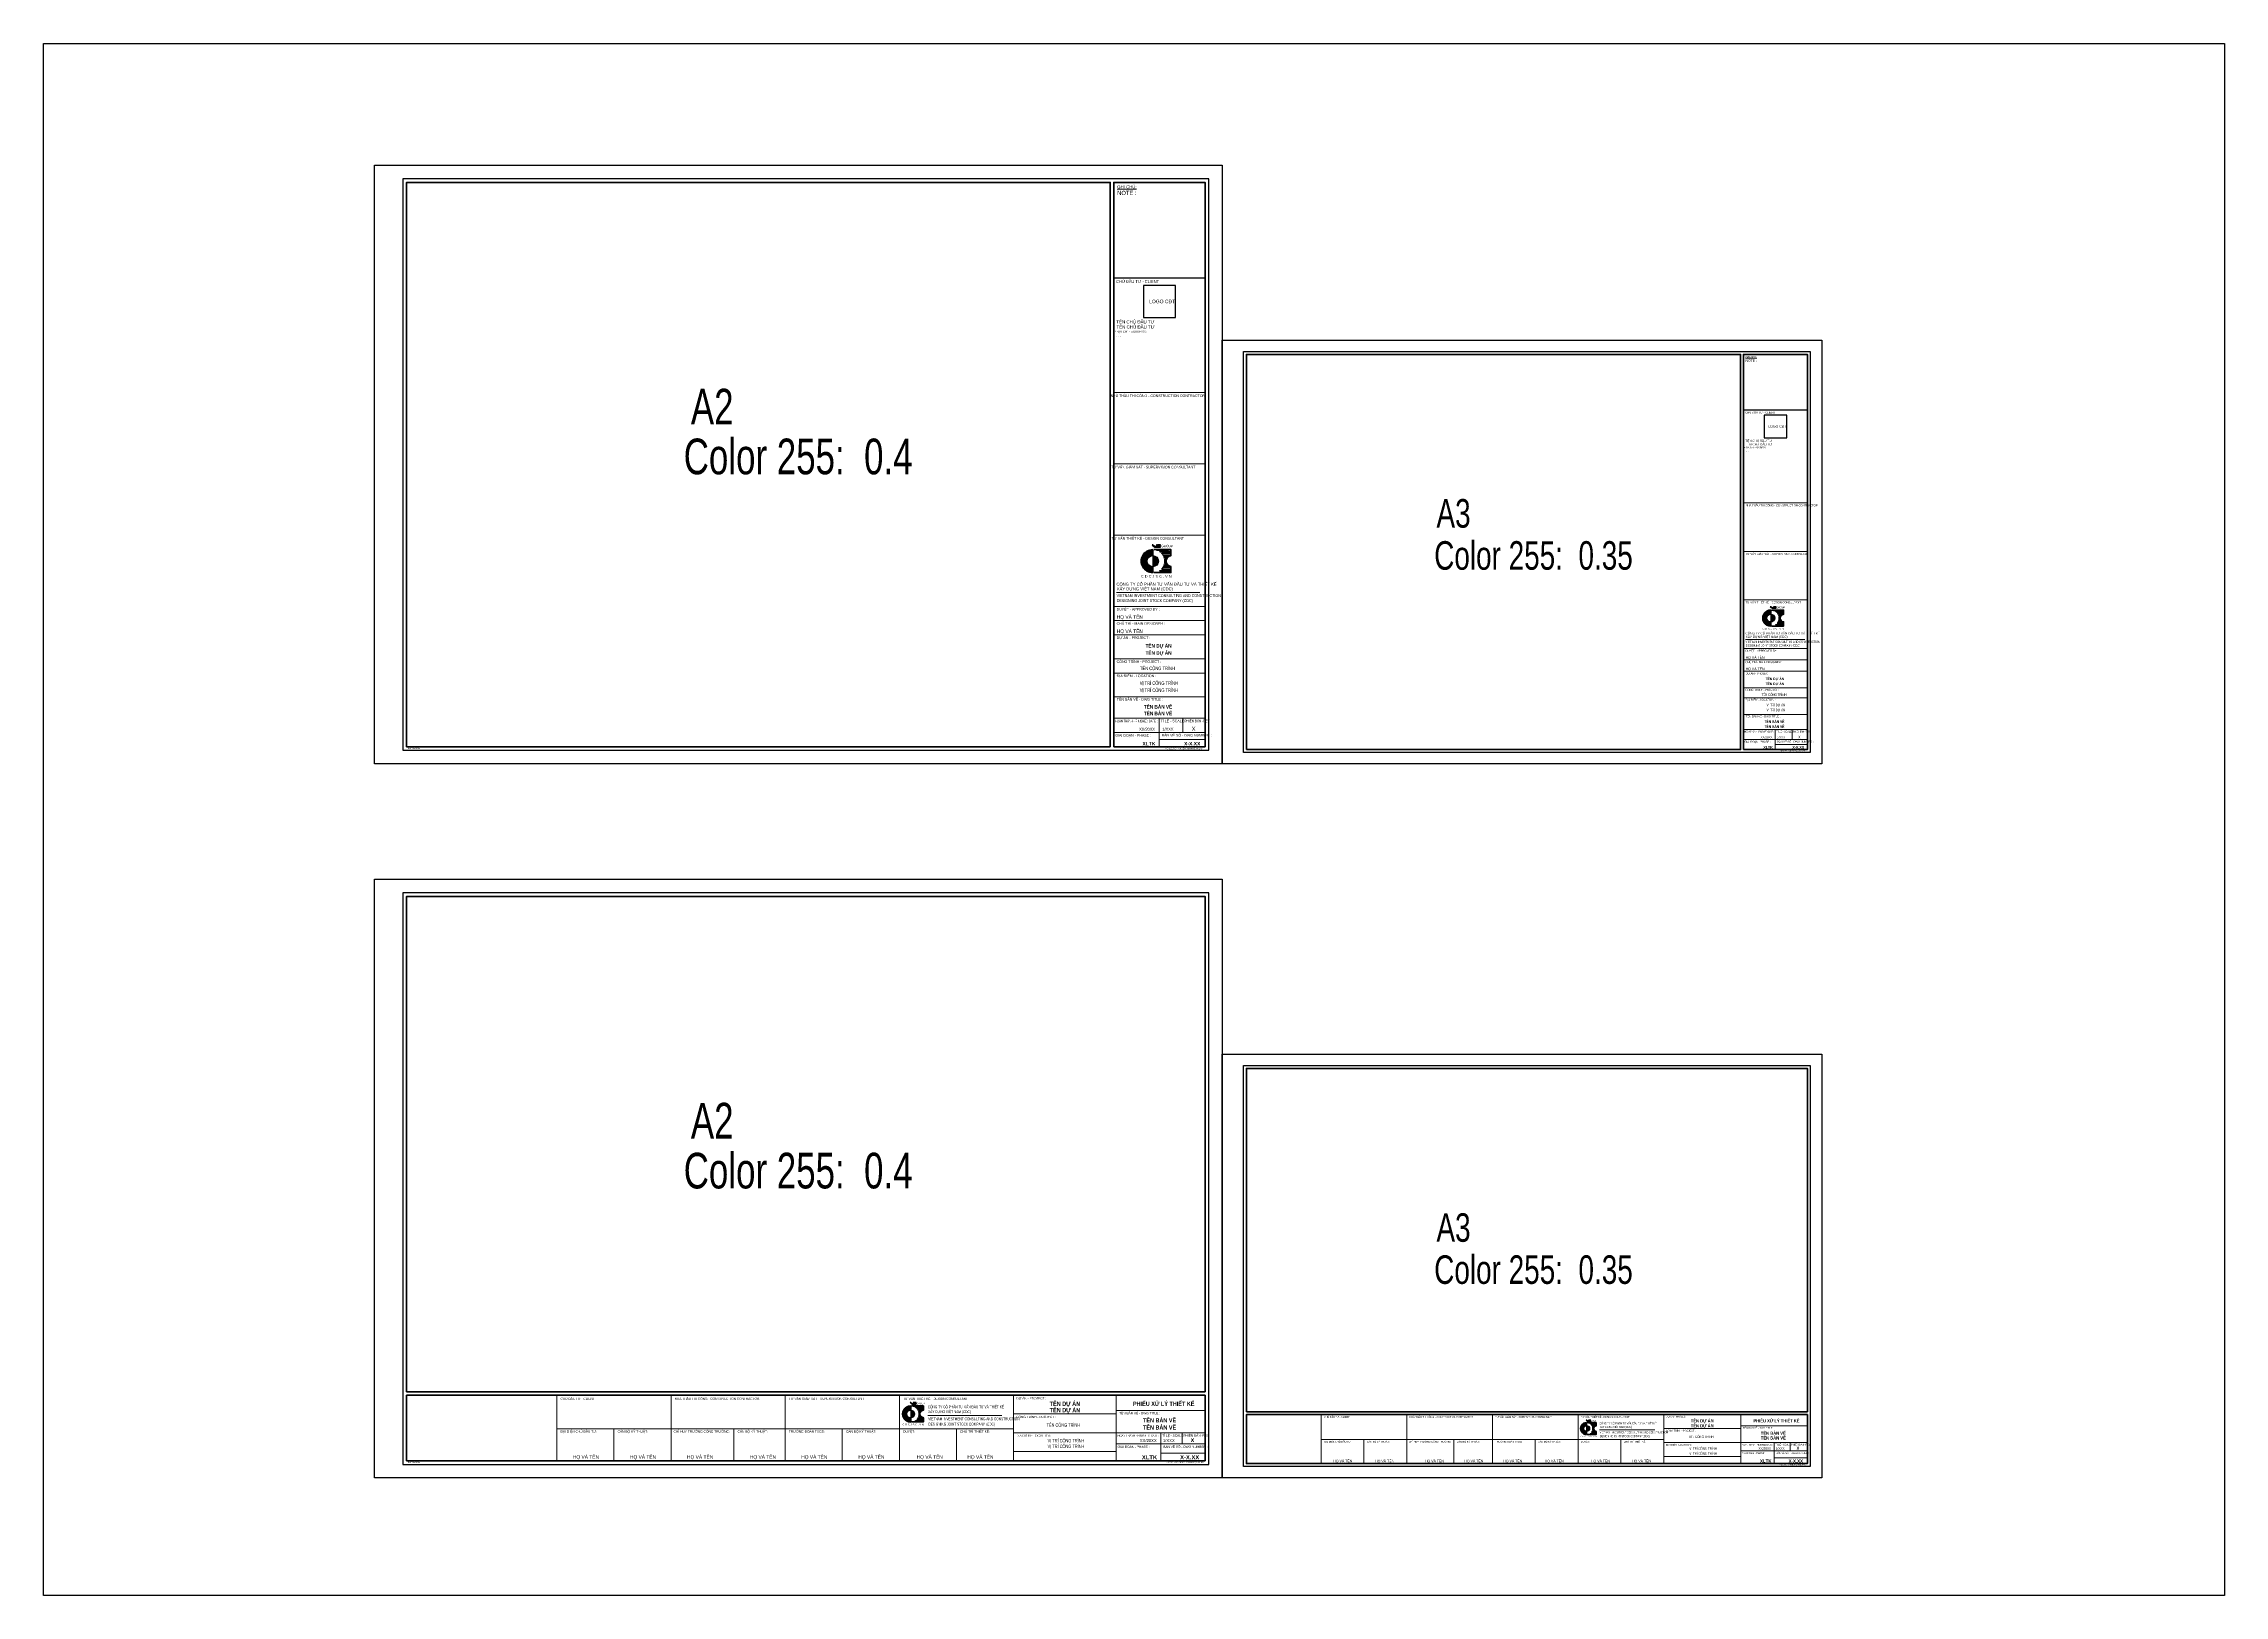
# Model space of a CAD drawing. Header units: millimetres. Extents: x 44 to 16922, y -171 to 5129.
# Drawn here: x 1757 to 3285, y -171 to 917 of the extents above; entities that cross this region are included whole.
import ezdxf
from ezdxf.enums import TextEntityAlignment as Align

# ---------------------------------------------------------------- set-up
doc = ezdxf.new("R2010")
doc.units = ezdxf.units.MM
doc.layers.add('CDC -TEXT KHUNG', color=7, linetype='Continuous', lineweight=15)
doc.layers.add('KT - Ghi Chu Khung Ten', color=7, linetype='Continuous', lineweight=25)
doc.layers.add('CDC-KHUNGTEN', color=7, linetype='Continuous')
doc.styles.add('Arial', font='arial.ttf', dxfattribs={"width": 0.9, "height": 525})
doc.styles.add('Arial_4', font='arial.ttf', dxfattribs={"width": 0.75, "height": 3})
doc.styles.add('Arial_B_3', font='arialbd.ttf', dxfattribs={"width": 0.75, "height": 3})
doc.styles.add('Chu Khung Tieu De', font='arial.ttf')
doc.styles.add('KT CDC', font='arial.ttf', dxfattribs={"width": 0.85, "height": 200})

# ---------------------------------------------------------------- blocks, each defined once
blk = doc.blocks.new('LOGOmoi')
at = {"layer": 'CDC-KHUNGTEN', "true_color": 0x00fa3e}
h = blk.add_hatch(color=100, dxfattribs=at)
edge = h.paths.add_edge_path()
edge.add_arc((0.02, 0), 1.87, 90, 270)
edge.add_line((0.02, -1.88), (0.02, -3.84))
edge.add_line((0.02, -3.84), (-0.17, -3.84))
edge.add_line((-0.17, -3.84), (-0.36, -3.83))
edge.add_line((-0.36, -3.83), (-0.55, -3.8))
edge.add_line((-0.55, -3.8), (-0.73, -3.77))
edge.add_line((-0.73, -3.77), (-0.92, -3.73))
edge.add_line((-0.92, -3.73), (-1.1, -3.68))
edge.add_line((-1.1, -3.68), (-1.28, -3.62))
edge.add_line((-1.28, -3.62), (-1.45, -3.55))
edge.add_line((-1.45, -3.55), (-1.63, -3.48))
edge.add_line((-1.63, -3.48), (-1.79, -3.39))
edge.add_line((-1.79, -3.39), (-1.96, -3.3))
edge.add_line((-1.96, -3.3), (-2.12, -3.2))
edge.add_line((-2.12, -3.2), (-2.27, -3.09))
edge.add_line((-2.27, -3.09), (-2.42, -2.97))
edge.add_line((-2.42, -2.97), (-2.56, -2.85))
edge.add_line((-2.56, -2.85), (-2.7, -2.72))
edge.add_line((-2.7, -2.72), (-2.83, -2.58))
edge.add_line((-2.83, -2.58), (-2.95, -2.44))
edge.add_line((-2.95, -2.44), (-3.07, -2.29))
edge.add_line((-3.07, -2.29), (-3.18, -2.14))
edge.add_line((-3.18, -2.14), (-3.28, -1.98))
edge.add_line((-3.28, -1.98), (-3.37, -1.81))
edge.add_line((-3.37, -1.81), (-3.46, -1.64))
edge.add_line((-3.46, -1.64), (-3.53, -1.47))
edge.add_line((-3.53, -1.47), (-3.6, -1.3))
edge.add_line((-3.6, -1.3), (-3.66, -1.12))
edge.add_line((-3.66, -1.12), (-3.71, -0.93))
edge.add_line((-3.71, -0.93), (-3.75, -0.75))
edge.add_line((-3.75, -0.75), (-3.79, -0.56))
edge.add_line((-3.79, -0.56), (-3.81, -0.38))
edge.add_line((-3.81, -0.38), (-3.82, -0.19))
edge.add_line((-3.82, -0.19), (-3.83, 0))
edge.add_line((-3.83, 0), (-3.82, 0.19))
edge.add_line((-3.82, 0.19), (-3.81, 0.38))
edge.add_line((-3.81, 0.38), (-3.79, 0.56))
edge.add_line((-3.79, 0.56), (-3.75, 0.75))
edge.add_line((-3.75, 0.75), (-3.71, 0.93))
edge.add_line((-3.71, 0.93), (-3.66, 1.12))
edge.add_line((-3.66, 1.12), (-3.6, 1.3))
edge.add_line((-3.6, 1.3), (-3.53, 1.47))
edge.add_line((-3.53, 1.47), (-3.46, 1.64))
edge.add_line((-3.46, 1.64), (-3.37, 1.81))
edge.add_line((-3.37, 1.81), (-3.28, 1.98))
edge.add_line((-3.28, 1.98), (-3.18, 2.14))
edge.add_line((-3.18, 2.14), (-3.07, 2.29))
edge.add_line((-3.07, 2.29), (-2.95, 2.44))
edge.add_line((-2.95, 2.44), (-2.83, 2.58))
edge.add_line((-2.83, 2.58), (-2.7, 2.72))
edge.add_line((-2.7, 2.72), (-2.56, 2.85))
edge.add_line((-2.56, 2.85), (-2.42, 2.97))
edge.add_line((-2.42, 2.97), (-2.27, 3.09))
edge.add_line((-2.27, 3.09), (-2.12, 3.2))
edge.add_line((-2.12, 3.2), (-1.96, 3.3))
edge.add_line((-1.96, 3.3), (-1.79, 3.39))
edge.add_line((-1.79, 3.39), (-1.63, 3.48))
edge.add_line((-1.63, 3.48), (-1.45, 3.55))
edge.add_line((-1.45, 3.55), (-1.28, 3.62))
edge.add_line((-1.28, 3.62), (-1.1, 3.68))
edge.add_line((-1.1, 3.68), (-0.92, 3.73))
edge.add_line((-0.92, 3.73), (-0.73, 3.77))
edge.add_line((-0.73, 3.77), (-0.55, 3.8))
edge.add_line((-0.55, 3.8), (-0.36, 3.83))
edge.add_line((-0.36, 3.83), (-0.17, 3.84))
edge.add_line((-0.17, 3.84), (0.02, 3.84))
edge.add_line((0.02, 3.84), (0.02, 1.87))
at = {"layer": 'CDC-KHUNGTEN'}
h = blk.add_hatch(color=1, dxfattribs=at)
h.paths.add_polyline_path([(1.46, 5.45), (1.26, 5.45), (1.26, 4.88), (1.21, 4.88, -0.237912), (0.06, 5.45), (-0.2, 5.45, 0.272847), (1.14, 4.66), (1.46, 4.66)])
h.paths.add_polyline_path([(2.59, 5.45), (1.8, 5.45, 0.414214), (1.54, 5.2), (1.54, 4.92, 0.414214), (1.8, 4.66), (2.59, 4.66), (2.59, 4.87), (1.8, 4.87, -0.414214), (1.74, 4.92), (1.74, 5.2, -0.414214), (1.8, 5.25), (2.59, 5.25)])
at = {"layer": 'CDC-KHUNGTEN', "true_color": 0xc20000}
blk.add_hatch(color=12, dxfattribs=at).paths.add_polyline_path([(0.02, 1.87), (0.02, -1.81), (0.02, -1.88, 0.414214), (1.89, 0, 0.414214)])
at = {"layer": 'CDC-KHUNGTEN', "color": 102}
for p, q in [((0.02, 3.84), (0.02, -3.85)), ((0.42, 3.85), (6.1, 3.85)), ((1.28, 3.7), (5.24, 3.7)), ((2.3, 3.24), (6.1, 3.24)), ((2.51, 3.09), (4.01, 3.09)), ((3.03, 2.63), (6.1, 2.63)), ((3.16, 2.49), (3.36, 2.49)), ((3.4, 2.17), (6.1, 2.17)), ((3.49, 2.03), (6.1, 2.03)), ((3.64, 2.78), (6.1, 2.78)), ((3.74, 1.57), (5.37, 1.57)), ((3.8, 1.42), (5.15, 1.42)), ((3.95, 0.96), (4.75, 0.96)), ((3.98, 0.81), (4.66, 0.81)), ((4.05, 0.35), (4.51, 0.35)), ((4.06, 0.2), (4.49, 0.2)), ((4.47, 3.39), (6.1, 3.39)), ((6.1, 3.85), (6.1, 1.81)), ((0.01, -3.84), (0.02, -3.84)), ((0.42, -3.84), (6.1, -3.84)), ((1.28, -3.7), (5.24, -3.7)), ((2.3, -3.24), (6.1, -3.24)), ((2.51, -3.09), (4.01, -3.09)), ((3.03, -2.63), (6.1, -2.63)), ((3.16, -2.49), (3.36, -2.49)), ((3.4, -2.17), (6.1, -2.17)), ((3.49, -2.03), (6.1, -2.03)), ((3.64, -2.78), (6.1, -2.78)), ((3.74, -1.57), (5.37, -1.57)), ((3.8, -1.42), (5.15, -1.42)), ((3.95, -0.96), (4.75, -0.96)), ((3.98, -0.81), (4.66, -0.81)), ((4.05, -0.35), (4.51, -0.35)), ((4.06, -0.2), (4.49, -0.2)), ((4.47, -3.39), (6.1, -3.39)), ((6.1, -1.79), (6.1, -3.84))]:
    blk.add_line(p, q, dxfattribs=at)
at = {"layer": 'CDC-KHUNGTEN', "color": 1}
for points in [[(1.46, 5.45), (1.26, 5.45), (1.26, 4.88), (1.21, 4.88, -0.237912), (0.06, 5.45), (-0.2, 5.45, 0.272847), (1.14, 4.66), (1.46, 4.66)], [(2.59, 5.45), (1.8, 5.45, 0.414214), (1.54, 5.2), (1.54, 4.92, 0.414214), (1.8, 4.66), (2.59, 4.66), (2.59, 4.87), (1.8, 4.87, -0.414214), (1.74, 4.92), (1.74, 5.2, -0.414214), (1.8, 5.25), (2.59, 5.25)]]:
    blk.add_lwpolyline(points, format="xyb", close=True, dxfattribs=at)
at = {"layer": 'CDC-KHUNGTEN', "color": 7, "lineweight": 40}
blk.add_lwpolyline([(0.42, 3.85), (6.1, 3.85), (6.1, 1.81, 0.905134), (6.1, -1.79), (6.1, -3.84), (0.42, -3.84)], format="xyb", dxfattribs=at)
at = {"layer": 'CDC-KHUNGTEN', "color": 102}
blk.add_circle((0.02, 0), 1.87, dxfattribs=at)
at = {"layer": 'CDC-KHUNGTEN', "color": 7, "lineweight": 40}
blk.add_arc((0, 0), 3.85, 89.74488, 270.25512, dxfattribs=at)
at = {"layer": 'CDC-KHUNGTEN', "color": 112}
blk.add_ellipse((0.22, 0), major_axis=(-2.72, 2.72), ratio=1, start_param=-1.064136, end_param=-0.838054, dxfattribs=at)
at = {"layer": 'CDC-KHUNGTEN', "color": 102}
for centre, major_axis, start_param, end_param in [((0.22, 0), (-2.72, 2.72), -1.423028, -1.355019), ((0.22, 0), (2.72, 2.72), 6.199614, 6.251308), ((6.3, 0), (-2.72, 2.72), 0.083571, 0.124553), ((0.22, 0), (-2.72, 2.72), 4.527318, 4.587836), ((0.22, 0), (-2.72, 2.72), 4.346177, 4.481253), ((6.3, 0), (-2.72, 2.72), -0.147768, -0.022458), ((0.22, 0), (-2.72, 2.72), 4.178765, 4.304301), ((0.22, 0), (2.72, 2.72), 5.589142, 5.7099), ((0.22, 0), (2.72, 2.72), 5.445131, 5.550443), ((6.3, 0), (2.72, 2.72), 1.064136, 1.278853), ((6.27, 0.01), (1.28, 1.28), 0.884906, 3.827483), ((0.22, 0.01), (2.72, 2.72), 3.979647, 4.205729), ((0.22, 0), (-2.72, 2.72), 2.925816, 2.993825), ((0.22, 0), (-2.72, 2.72), 3.17347, 3.225164), ((0.22, 0), (2.72, 2.72), 4.836942, 4.89746), ((6.3, 0), (-2.72, 2.72), 1.446243, 1.487225), ((0.22, 0), (2.72, 2.72), 4.943525, 5.078601), ((6.3, 0), (-2.72, 2.72), 1.538919, 1.718564), ((0.22, 0), (-2.72, 2.72), 3.549681, 3.675216), ((0.22, 0), (-2.72, 2.72), 3.714878, 3.835636), ((6.3, 0), (2.72, 2.72), 3.433536, 3.648253)]:
    blk.add_ellipse(centre, major_axis=major_axis, ratio=1, start_param=start_param, end_param=end_param, dxfattribs=at)
at = {"layer": 'CDC-KHUNGTEN', "color": 1, "style": 'KT CDC', "width": 0.85}
blk.add_text('GROUP', height=0.792, dxfattribs=at).set_placement((2.85, 4.67))
at = {"layer": 'CDC-KHUNGTEN', "color": 102, "style": 'KT CDC', "width": 1.15}
blk.add_text('C D C J S C . V N', height=0.8, dxfattribs=at).set_placement((-3.92, -5.47))
blk = doc.blocks.new('CDTA2')
at = {"layer": 'CDC-KHUNGTEN', "lineweight": 20}
blk.add_line((64, 75), (0, 75), dxfattribs=at)
at = {"layer": 'CDC-KHUNGTEN'}
blk.add_lwpolyline([(43.3, 47.5), (43.3, 70), (20.8, 70), (20.8, 47.5)], close=True, dxfattribs=at)
for s, height, style, width, p in [('CHỦ ĐẦU TƯ - CLIENT', 2, 'Arial', 0.8, (1.7, 71.7)), ('TÊN CHỦ ĐẦU TƯ', 2.286, 'KT CDC', 0.78, (1.8, 43.3)), ('LOGO CĐT', 2.5, 'Arial', 0.8, (24.8, 57.5)), ('* ĐỊA CHỈ - ADDRESS :', 1.571, 'KT CDC', 0.85, (0.8, 36.8)), ('TÊN CHỦ ĐẦU TƯ', 2.286, 'KT CDC', 0.78, (1.9, 39.7)), ('......', 1.57, 'KT CDC', 0.75, (1.9, 34))]:
    blk.add_text(s, height=height, dxfattribs=dict(at, style=style, width=width)).set_placement(p)

msp = doc.modelspace()

# ---------------------------------------------------------------- linework, layer by layer
msp.add_lwpolyline([(1757.3, 916.8), (3285.2, 916.8), (3285.2, -171), (1757.3, -171)], close=True)
at = {"layer": 'CDC -TEXT KHUNG'}
for p, q in [((2509.1, 532), (2567.5, 532)), ((2949.8, 499.1), (2991.2, 499.1)), ((2376.8, -44.8), (2428.7, -44.8)), ((2847.4, -54.8), (2886.3, -54.8))]:
    msp.add_line(p, q, dxfattribs=at)
at = {"layer": 'CDC-KHUNGTEN'}
for p, q in [((2571.1, 752.3), (2507.1, 752.3)), ((2993.1, 659.8), (2948.3, 659.8))]:
    msp.add_line(p, q, dxfattribs=at)
at = {"layer": 'CDC-KHUNGTEN', "lineweight": 20}
for p, q in [((2571.1, 672.3), (2507.1, 672.3)), ((2571.1, 622.3), (2507.1, 622.3)), ((2571.1, 572.3), (2507.1, 572.3)), ((2571.1, 522.3), (2507.1, 522.3)), ((2571.1, 512.3), (2507.1, 512.3)), ((2571.1, 502.3), (2507.1, 502.3)), ((2571.1, 485.6), (2507.1, 485.6)), ((2571.1, 475.6), (2507.1, 475.6)), ((2571.1, 458.9), (2507.1, 458.9)), ((2571.1, 443.9), (2507.1, 443.9)), ((2538.8, 423.9), (2538.8, 443.9)), ((2555.6, 433.9), (2555.6, 443.9)), ((2571.1, 433.9), (2507.1, 433.9)), ((2538.8, 428.9), (2571.1, 428.9)), ((2116.9, -30.7), (2116.9, -76.5)), ((2196.9, -30.7), (2196.9, -76.5)), ((2276.9, -30.7), (2276.9, -76.5)), ((2356.9, -30.7), (2356.9, -76.5)), ((2436.9, -30.7), (2436.9, -76.5)), ((2508.9, -43.8), (2436.9, -43.8)), ((2508.9, -30.7), (2508.9, -76.5)), ((2571.1, -41.4), (2508.9, -41.4)), ((2196.9, -54.2), (2116.9, -54.2)), ((2156.9, -54.2), (2156.9, -76.6)), ((2276.9, -54.2), (2196.9, -54.2)), ((2240.9, -54.2), (2240.9, -76.6)), ((2356.9, -54.2), (2276.9, -54.2)), ((2316.9, -54.2), (2316.9, -76.6)), ((2436.9, -54.2), (2356.9, -54.2)), ((2396.9, -54.2), (2396.9, -76.6)), ((2508.9, -56.9), (2436.9, -56.9)), ((2571.1, -56.9), (2508.9, -56.9)), ((2540, -76.5), (2540, -56.9)), ((2555, -64.8), (2555, -56.9)), ((2508.9, -70), (2436.9, -70)), ((2571.1, -64.8), (2508.9, -64.8)), ((2540, -71.3), (2571.1, -71.3))]:
    msp.add_line(p, q, dxfattribs=at)
at = {"layer": 'CDC-KHUNGTEN', "lineweight": 15}
for p, q in [((2993.1, 594.8), (2948.3, 594.8)), ((2993.1, 560.8), (2948.3, 560.8)), ((2993.1, 526.8), (2948.3, 526.8)), ((2993.1, 492.8), (2948.3, 492.8)), ((2993.1, 484.8), (2948.3, 484.8)), ((2993.1, 476.8), (2948.3, 476.8)), ((2993.1, 465.1), (2948.3, 465.1)), ((2993.1, 458.1), (2948.3, 458.1)), ((2993.1, 446.4), (2948.3, 446.4)), ((2993.1, 435.9), (2948.3, 435.9)), ((2993.1, 428.9), (2948.3, 428.9)), ((2970.5, 421.9), (2970.5, 435.9)), ((2982.3, 428.9), (2982.3, 435.9)), ((2970.5, 425.4), (2993.1, 425.4)), ((2652.4, -44.2), (2652.4, -78.5)), ((2712.4, -44.2), (2712.4, -78.5)), ((2772.4, -44.2), (2772.4, -78.5)), ((2832.4, -44.2), (2832.4, -78.5)), ((2892.4, -44.2), (2892.4, -78.5)), ((2946.4, -44.2), (2946.4, -78.5)), ((2946.4, -54), (2892.4, -54)), ((2993.1, -52.2), (2946.4, -52.2)), ((2712.4, -61.8), (2652.4, -61.8)), ((2682.4, -61.8), (2682.4, -78.6)), ((2772.4, -61.8), (2712.4, -61.8)), ((2745.4, -61.8), (2745.4, -78.6)), ((2832.4, -61.8), (2772.4, -61.8)), ((2802.4, -61.8), (2802.4, -78.6)), ((2892.4, -61.8), (2832.4, -61.8)), ((2862.4, -61.8), (2862.4, -78.6)), ((2946.4, -63.8), (2892.4, -63.8)), ((2946.4, -73.6), (2892.4, -73.6)), ((2993.1, -63.8), (2946.4, -63.8)), ((2993.1, -69.7), (2946.4, -69.7)), ((2969.8, -78.5), (2969.8, -63.8)), ((2969.8, -74.6), (2993.1, -74.6)), ((2981, -69.7), (2981, -63.8))]:
    msp.add_line(p, q, dxfattribs=at)
at = {"layer": 'CDC-KHUNGTEN', "color": 8}
for points in [[(2506.2, 421.4), (2573.6, 421.4), (2573.6, 822), (2009.1, 822), (2009.1, 421.4), (2506.2, 421.4)], [(2503.2, -79.1), (2573.6, -79.1), (2573.6, 321.5), (2009.1, 321.5), (2009.1, -79.1), (2503.2, -79.1)]]:
    msp.add_lwpolyline(points, dxfattribs=at)
at = {"layer": 'CDC-KHUNGTEN', "color": 255, "lineweight": 60}
msp.add_lwpolyline([(2504.6, 423.9), (2504.6, 819.5), (2011.6, 819.5), (2011.6, 423.9), (2504.6, 423.9)], close=True, dxfattribs=at)
msp.add_lwpolyline([(2507.1, 423.9), (2571.1, 423.9), (2571.1, 819.5), (2507.1, 819.5), (2507.1, 423.9)], dxfattribs=at)
at = {"layer": 'CDC-KHUNGTEN', "color": 8}
for points in [[(2598.1, 419.9), (2598.1, 700.9), (2995.1, 700.9), (2995.1, 419.9)], [(2598.1, -80.6), (2598.1, 200.4), (2995.1, 200.4), (2995.1, -80.6)]]:
    msp.add_lwpolyline(points, close=True, dxfattribs=at)
at = {"layer": 'CDC-KHUNGTEN', "color": 255, "lineweight": 40}
for points in [[(2600.1, 421.9), (2600.1, 698.9), (2946.3, 698.9), (2946.3, 421.9)], [(2571.1, -28.2), (2571.1, 319), (2011.6, 319), (2011.6, -28.2)]]:
    msp.add_lwpolyline(points, close=True, dxfattribs=at)
for points in [[(2948.3, 421.9), (2993.1, 421.9), (2993.1, 698.9), (2948.3, 698.9), (2948.3, 421.9)], [(2600.1, -42.2), (2600.1, 198.4), (2993.1, 198.4), (2993.1, -42.2), (2600.1, -42.2)], [(2571.1, -30.7), (2571.1, -76.6), (2011.6, -76.6), (2011.6, -30.7), (2571.1, -30.7)], [(2993.1, -44.2), (2993.1, -78.6), (2600.1, -78.6), (2600.1, -44.2), (2993.1, -44.2)]]:
    msp.add_lwpolyline(points, dxfattribs=at)
at = {"layer": 'Defpoints', "color": 1, "ltscale": 0.2}
for points in [[(1989.1, 411.9), (1989.1, 831.5), (2583.1, 831.5), (2583.1, 411.9), (1989.1, 411.9)], [(2583.1, 411.9), (2583.1, 708.9), (3003.1, 708.9), (3003.1, 411.9), (2583.1, 411.9)], [(1989.1, -88.6), (1989.1, 331), (2583.1, 331), (2583.1, -88.6), (1989.1, -88.6)], [(2583.1, -88.6), (2583.1, 208.4), (3003.1, 208.4), (3003.1, -88.6), (2583.1, -88.6)]]:
    msp.add_lwpolyline(points, close=True, dxfattribs=at)

# ---------------------------------------------------------------- block references
for p, xscale, yscale, zscale in [((2364.8, -43.8), 1.460773015860468, 1.460773015860468, 1.460773015860468), ((2838.4, -54), 1.095579762011766, 1.095579762011766, 1.095579762011766)]:
    msp.add_blockref('LOGOmoi', p, dxfattribs=dict(xscale=xscale, yscale=yscale, zscale=zscale))
at = {"layer": 'CDC -TEXT KHUNG'}
for p, xscale, yscale, zscale in [((2534.4, 554), 2.094923747703433, 2.094923747703433, 2.094923747703433), ((2967.4, 514.1), 1.4664466236718, 1.4664466236718, 1.4664466236718)]:
    msp.add_blockref('LOGOmoi', p, dxfattribs=dict(at, xscale=xscale, yscale=yscale, zscale=zscale))
at = {"layer": 'CDC-KHUNGTEN'}
msp.add_blockref('CDTA2', (2507.1, 677.3), dxfattribs=at)
at = {"layer": 'CDC-KHUNGTEN', "xscale": 0.7000000001862645, "yscale": 0.7000000001862645, "zscale": 0.7000000001862645}
msp.add_blockref('CDTA2', (2948.3, 607.3), dxfattribs=at)

# ---------------------------------------------------------------- texts
at = {"layer": 'CDC -TEXT KHUNG'}
for s, height, style, width, p in [('NOTE :', 3, 'Arial_4', 0.85, (2509.5, 810.6)), ('NOTE :', 1.75, 'Arial_4', 0.85, (2949.7, 693.7)), ('A2', 25, 'KT CDC', 0.7, (2210.8, 649.8)), ('A2', 25, 'KT CDC', 0.7, (2210.8, 649.8)), ('Color 255:  0.4', 25, 'KT CDC', 0.7, (2205.8, 614.9)), ('NHÀ THẦU THI CÔNG - CONSTRUCTION CONTRACTOR', 1.4, 'KT CDC', 0.85, (2949.8, 592.4)), ('TƯ VẤN GIÁM SÁT - SUPERVISION CONSULTANT', 1.4, 'KT CDC', 0.85, (2949.8, 558.4)), ('CÔNG TY CỔ PHẦN TƯ VẤN ÐẦU TƯ VÀ THIẾT KẾ', 2.083, 'KT CDC', 0.84, (2509, 536.8)), ('XÂY DỰNG VIỆT NAM (CDC)', 2.083, 'KT CDC', 0.84, (2509.2, 533.5)), ('VIETNAM INVESTMENT CONSULTING AND CONSTRUCTION ', 2.083, 'KT CDC', 0.7, (2509.1, 528.8)), ('DESIGNING JOINT STOCK COMPANY (CDC)', 2.083, 'KT CDC', 0.7, (2509.2, 525.3)), ('TƯ VẤN THIẾT KẾ - DESIGN CONSULTANT', 1.4, 'KT CDC', 0.85, (2949.8, 524.4)), ('CÔNG TY CỔ PHẦN TƯ VẤN ÐẦU TƯ VÀ THIẾT KẾ', 1.6, 'KT CDC', 0.78, (2949.7, 502.6)), ('VIETNAM INVESTMENT CONSULTING AND CONSTRUCTION ', 1.6, 'KT CDC', 0.65, (2949.8, 496.7)), ('DUYỆT - APPROVED BY :', 1.4, 'KT CDC', 0.85, (2949.7, 490.5)), ('XÂY DỰNG VIỆT NAM (CDC)', 1.6, 'KT CDC', 0.78, (2949.9, 500.2)), ('DESIGNING JOINT STOCK COMPANY (CDC)', 1.6, 'KT CDC', 0.65, (2949.9, 494.1)), ('CHỦ TRÌ - MAIN DESIGNER :', 1.4, 'KT CDC', 0.85, (2949.7, 482.5)), ('DỰ ÁN - PROJECT :  ', 1.4, 'KT CDC', 0.85, (2949.8, 474.5)), ('CÔNG TRÌNH - PROJECT :  ', 1.4, 'KT CDC', 0.85, (2949.7, 463.1)), ('ĐỊA ĐIỂM - LOCATION :', 1.4, 'KT CDC', 0.85, (2949.8, 456.1)), ('TÊN BẢN VẼ - DWG TITLE :', 1.4, 'KT CDC', 0.85, (2949.8, 444.5)), ('GIAI ĐOẠN - PHASE :', 1.4, 'KT CDC', 0.75, (2949, 426.7)), ('TỈ LỆ - SCALE :', 1.4, 'KT CDC', 0.678871, (2971.3, 433.8)), ('BẢN VẼ SỐ - DWG NUMBER :', 1.4, 'KT CDC', 0.75, (2971.9, 426.7)), ('PHIÊN BẢN -REV', 1.4, 'KT CDC', 0.6, (2982.9, 433.8)), ('- CDCJSC . VN GIỮ BẢN QUYỂN -', 1.047, 'KT CDC', 1.15, (2543.1, 422.1)), ('- CDCJSC . VN GIỮ BẢN QUYỂN -', 0.733, 'KT CDC', 1.15, (2973.5, 420.6)), ('A2', 25, 'KT CDC', 0.7, (2210.8, 149.3)), ('A2', 25, 'KT CDC', 0.7, (2210.8, 149.3)), ('Color 255:  0.4', 25, 'KT CDC', 0.7, (2205.8, 114.3)), ('CÔNG TY CỔ PHẦN TƯ VẤN ÐẦU TƯ VÀ THIẾT KẾ', 1.964, 'KT CDC', 0.65, (2376.8, -39.8)), ('XÂY DỰNG VIỆT NAM (CDC)', 1.964, 'KT CDC', 0.65, (2377, -43.2)), ('VIETNAM INVESTMENT CONSULTING AND CONSTRUCTION ', 1.964, 'KT CDC', 0.65, (2377.1, -48.2)), ('DESIGNING JOINT STOCK COMPANY (CDC)', 1.964, 'KT CDC', 0.65, (2377.2, -51.9)), ('CÔNG TY CỔ PHẦN TƯ VẤN ÐẦU TƯ VÀ THIẾT KẾ', 1.473, 'KT CDC', 0.65, (2847.4, -51.1)), ('XÂY DỰNG VIỆT NAM (CDC)', 1.473, 'KT CDC', 0.65, (2847.6, -53.6)), ('VIETNAM INVESTMENT CONSULTING AND CONSTRUCTION ', 1.473, 'KT CDC', 0.65, (2847.6, -57.4)), ('DESIGNING JOINT STOCK COMPANY (CDC)', 1.473, 'KT CDC', 0.65, (2847.7, -60.1)), ('- CDCJSC . VN GIỮ BẢN QUYỂN -', 1.028, 'KT CDC', 1.15, (2544.1, -78.2)), ('- CDCJSC . VN GIỮ BẢN QUYỂN -', 0.771, 'KT CDC', 1.15, (2972.9, -79.8))]:
    msp.add_text(s, height=height, dxfattribs=dict(at, style=style, width=width)).set_placement(p)
at = {"layer": 'CDC -TEXT KHUNG', "style": 'KT CDC', "width": 0.85}
for s, p in [('NHÀ THẦU THI CÔNG - CONSTRUCTION CONTRACTOR', (2538, 669)), ('TƯ VẤN GIÁM SÁT - SUPERVISION CONSULTANT', (2534.8, 619)), ('TƯ VẤN THIẾT KẾ - DESIGN CONSULTANT', (2531, 569))]:
    msp.add_text(s, height=1.833, dxfattribs=at).set_placement(p, align=Align.CENTER)
at = {"layer": 'CDC -TEXT KHUNG', "color": 7, "style": 'KT CDC', "width": 0.7}
for s, p in [('A3', (2733.2, 577.5)), ('Color 255:  0.35', (2731.6, 548)), ('A3', (2733.2, 76.9)), ('Color 255:  0.35', (2731.6, 47.4))]:
    msp.add_text(s, height=20, dxfattribs=at).set_placement(p)
at = {"layer": 'CDC -TEXT KHUNG', "style": 'KT CDC', "width": 0.678871}
msp.add_text('HOÀN THÀNH - FINISHED DATE :', height=1.4, dxfattribs=at).set_placement((2948.9, 433.7), (2969.7, 433.7), align=Align.FIT)
at = {"layer": 'CDC -TEXT KHUNG', "attachment_point": 1, "style": 'Arial'}
for insert, char_height, width in [((2509.5, 817.5), 2.2, 18.82), ((2949.7, 697.8), 1.283, 10.978)]:
    msp.add_mtext('{\\LGHI CHÚ:}', dxfattribs=dict(at, insert=insert, char_height=char_height, width=width))
at = {"layer": 'CDC-KHUNGTEN'}
for s, height, style, width, p in [('DUYỆT - APPROVED BY :', 1.8, 'Arial', 0.8, (2509.1, 519.4)), ('CHỦ TRÌ - MAIN DESIGNER :', 1.8, 'Arial', 0.8, (2509.1, 509.4)), ('HỌ VÀ TÊN', 2.5, 'KT CDC', 0.85, (2509.2, 513.6)), ('HỌ VÀ TÊN', 2.5, 'KT CDC', 0.85, (2509.2, 503.6)), ('DỰ ÁN - PROJECT :  ', 1.8, 'Arial', 0.8, (2509.2, 499.4)), ('CÔNG TRÌNH - PROJECT :  ', 1.8, 'Arial', 0.8, (2509.1, 482.7)), ('ĐỊA ĐIỂM - LOCATION :', 1.8, 'Arial', 0.8, (2509.2, 472.7)), ('HỌ VÀ TÊN', 1.8, 'Arial', 0.9, (2949.8, 485.6)), ('HỌ VÀ TÊN', 1.8, 'Arial', 0.9, (2949.8, 477.6)), ('TÊN BẢN VẼ - DWG TITLE :', 1.8, 'Arial', 0.8, (2509.2, 456.2)), ('TỈ LỆ - SCALE :', 1.8, 'Arial', 0.8, (2539.9, 441.1)), ('PHIÊN BẢN -REV', 1.8, 'Arial', 0.7, (2556.6, 441.1)), ('GIAI ĐOẠN - PHASE :', 1.8, 'Arial', 0.8, (2508.1, 431)), ('BẢN VẼ SỐ - DWG NUMBER :', 1.8, 'Arial', 0.8, (2540.7, 431.1)), ('CHỦ ĐẦU TƯ - CLIENT', 1.6, 'Arial', 0.8, (2119.5, -33.9)), ('NHÀ THẦU THI CÔNG - CONSTRUCTION CONTRACTOR', 1.6, 'Arial', 0.8, (2199.5, -33.9)), ('TƯ VẤN GIÁM SÁT - SUPERVISION CONSULTANT', 1.6, 'Arial', 0.8, (2279.5, -33.9)), ('TƯ VẤN THIẾT KẾ - DESIGN CONSULTANT', 1.6, 'Arial', 0.8, (2359.5, -33.9)), ('CÔNG TRÌNH - PROJECT :  ', 1.6, 'Arial', 0.8, (2438.8, -46.7)), ('DỰ ÁN - PROJECT :  ', 1.6, 'Arial', 0.8, (2438.9, -33.6)), ('TÊN BẢN VẼ - DWG TITLE :', 1.6, 'Arial', 0.8, (2510.9, -44.1)), ('CHỦ ĐẦU TƯ - CLIENT', 1.2, 'Arial', 0.8, (2654.4, -46.5)), ('NHÀ THẦU THI CÔNG - CONSTRUCTION CONTRACTOR', 1.2, 'Arial', 0.8, (2714.4, -46.5)), ('TƯ VẤN GIÁM SÁT - SUPERVISION CONSULTANT', 1.2, 'Arial', 0.8, (2774.4, -46.5)), ('TƯ VẤN THIẾT KẾ - DESIGN CONSULTANT', 1.2, 'Arial', 0.8, (2834.4, -46.5)), ('DỰ ÁN - PROJECT :  ', 1.2, 'Arial', 0.8, (2894, -46.3)), ('ĐỊA ĐIỂM - LOCATION :', 1.6, 'Arial', 0.8, (2438.8, -59.8)), ('TỈ LỆ - SCALE :', 1.6, 'Arial', 0.8, (2541, -59.7)), ('PHIÊN BẢN -REV', 1.6, 'Arial', 0.8, (2555.9, -59.7)), ('CÔNG TRÌNH - PROJECT :  ', 1.2, 'Arial', 0.8, (2893.9, -56.1)), ('TÊN BẢN VẼ - DWG TITLE :', 1.2, 'Arial', 0.8, (2948, -54.2)), ('GIAI ĐOẠN - PHASE :', 1.6, 'Arial', 0.8, (2509.8, -67.6)), ('BẢN VẼ SỐ - DWG NUMBER :', 1.6, 'Arial', 0.8, (2541.8, -67.6)), ('HỌ VÀ TÊN', 1.8, 'Arial', 0.9, (2660.9, -77.7)), ('HỌ VÀ TÊN', 1.8, 'Arial', 0.9, (2690.2, -77.7)), ('HỌ VÀ TÊN', 1.8, 'Arial', 0.9, (2725.1, -77.7)), ('HỌ VÀ TÊN', 1.8, 'Arial', 0.9, (2752.7, -77.7)), ('HỌ VÀ TÊN', 1.8, 'Arial', 0.9, (2780, -77.7)), ('HỌ VÀ TÊN', 1.8, 'Arial', 0.9, (2809, -77.7)), ('HỌ VÀ TÊN', 1.8, 'Arial', 0.9, (2841.4, -77.7)), ('HỌ VÀ TÊN', 1.8, 'Arial', 0.9, (2870.2, -77.7)), ('ĐỊA ĐIỂM - LOCATION :', 1.2, 'Arial', 0.8, (2893.9, -66)), ('GIAI ĐOẠN - PHASE :', 1.2, 'Arial', 0.8, (2947.1, -71.9)), ('TỈ LỆ - SCALE :', 1.2, 'Arial', 0.8, (2970.6, -65.9)), ('BẢN VẼ SỐ - DWG NUMBER :', 1.2, 'Arial', 0.8, (2971.1, -71.8)), ('PHIÊN BẢN -REV', 1.2, 'Arial', 0.8, (2981.7, -65.9)), ('- ISO 06/2019 -', 0.943, 'KT CDC', 1.15, (2011.6, -78.1))]:
    msp.add_text(s, height=height, dxfattribs=dict(at, style=style, width=width)).set_placement(p)
for s, height, style, width, p in [('TÊN DỰ ÁN', 2.5, 'Arial_B_3', 0.75, (2538.5, 493.4)), ('TÊN DỰ ÁN', 2.5, 'Arial_B_3', 0.75, (2538.5, 488.4)), ('TÊN CÔNG TRÌNH', 2.5, 'Arial', 0.65, (2537.7, 477.6)), ('VỊ TRÍ CÔNG TRÌNH', 2.5, 'Arial', 0.65, (2538.7, 467.3)), ('VỊ TRÍ CÔNG TRÌNH', 2.5, 'Arial', 0.65, (2538.7, 462.3)), ('TÊN CÔNG TRÌNH', 1.8, 'Arial', 0.65, (2969.7, 459.5)), ('TÊN DỰ ÁN', 1.8, 'Arial_B_3', 0.75, (2970.3, 470.6)), ('TÊN DỰ ÁN', 1.8, 'Arial_B_3', 0.75, (2970.3, 467.1)), ('TÊN BẢN VẼ', 2.5, 'Arial_B_3', 0.75, (2538.1, 450.6)), ('TÊN BẢN VẼ', 2.5, 'Arial_B_3', 0.75, (2538.1, 446)), ('VỊ TRÍ DỰ ÁN', 1.8, 'Arial', 0.65, (2971, 452.3)), ('VỊ TRÍ DỰ ÁN', 1.8, 'Arial', 0.65, (2971, 448.8)), ('TÊN BẢN VẼ', 1.8, 'Arial_B_3', 0.734493, (2970, 440.6)), ('TÊN BẢN VẼ', 1.8, 'Arial_B_3', 0.734493, (2970, 437.1)), ('TÊN DỰ ÁN', 2.93, 'Arial_B_3', 0.75, (2472.9, -38.1)), ('TÊN DỰ ÁN', 2.93, 'Arial_B_3', 0.75, (2472.9, -42.6)), ('PHIẾU XỬ LÝ THIẾT KẾ', 2.933, 'Arial_B_3', 0.75, (2542.1, -38.1)), ('TÊN CÔNG TRÌNH', 2.4, 'Arial', 0.65, (2471.8, -52.8)), ('VỊ TRÍ CÔNG TRÌNH', 2.4, 'Arial', 0.65, (2473.6, -63.7)), ('TÊN BẢN VẼ', 2.93, 'Arial_B_3', 0.75, (2539.2, -49.7)), ('TÊN BẢN VẼ', 2.93, 'Arial_B_3', 0.75, (2539.2, -54.7)), ('TÊN CÔNG TRÌNH', 1.8, 'Arial', 0.65, (2918.6, -60.7)), ('TÊN DỰ ÁN', 2.2, 'Arial_B_3', 0.75, (2919.4, -49.7)), ('TÊN DỰ ÁN', 2.2, 'Arial_B_3', 0.75, (2919.4, -53.2)), ('PHIẾU XỬ LÝ THIẾT KẾ', 2.2, 'Arial_B_3', 0.75, (2971.4, -49.7)), ('TÊN BẢN VẼ', 2.2, 'Arial_B_3', 0.75, (2969.2, -58.4)), ('TÊN BẢN VẼ', 2.2, 'Arial_B_3', 0.75, (2969.2, -61.7)), ('HỌ VÀ TÊN', 2.5, 'KT CDC', 0.85, (2137.3, -75.2)), ('HỌ VÀ TÊN', 2.5, 'KT CDC', 0.85, (2177.3, -75.2)), ('HỌ VÀ TÊN', 2.5, 'KT CDC', 0.85, (2217.3, -75.2)), ('HỌ VÀ TÊN', 2.5, 'KT CDC', 0.85, (2261.3, -75.2)), ('HỌ VÀ TÊN', 2.5, 'KT CDC', 0.85, (2297.3, -75.2)), ('HỌ VÀ TÊN', 2.5, 'KT CDC', 0.85, (2337.3, -75.2)), ('HỌ VÀ TÊN', 2.5, 'KT CDC', 0.85, (2378.2, -75.2)), ('HỌ VÀ TÊN', 2.5, 'KT CDC', 0.85, (2413.7, -75.2)), ('VỊ TRÍ CÔNG TRÌNH', 2.4, 'Arial', 0.65, (2473.6, -67.7)), ('VỊ TRÍ CÔNG TRÌNH', 1.8, 'Arial', 0.65, (2920, -68.9)), ('VỊ TRÍ CÔNG TRÌNH', 1.8, 'Arial', 0.65, (2920, -72.4))]:
    msp.add_text(s, height=height, dxfattribs=dict(at, style=style, width=width)).set_placement(p, align=Align.CENTER)
at = {"layer": 'CDC-KHUNGTEN', "style": 'Arial'}
for height, width, p, p2 in [(1.8, 0.754301, (2508, 441), (2537.7, 441)), (1.6, 0.83316, (2509.8, -59.8), (2539, -59.8)), (1.2, 0.83316, (2947.1, -66), (2969, -66))]:
    msp.add_text('HOÀN THÀNH - FINISHED DATE :', height=height, dxfattribs=dict(at, width=width)).set_placement(p, p2, align=Align.FIT)
at = {"layer": 'CDC-KHUNGTEN', "style": 'Arial', "width": 0.9}
for s, height, p in [('XX/20XX', 2, (2536, 435.2)), ('1/XXX', 2, (2548.9, 435.2)), ('XX/20XX', 1.5, (2968.6, 429.8)), ('1/XXX', 1.5, (2977.5, 429.8)), ('XX/20XX', 2.13, (2537.2, -63.5)), ('1/XXX', 2.13, (2549.8, -63.5)), ('XX/20XX', 1.6, (2967.7, -68.8)), ('1/XXX', 1.6, (2977.1, -68.8))]:
    msp.add_text(s, height=height, dxfattribs=at).set_placement(p, align=Align.RIGHT)
at = {"layer": 'CDC-KHUNGTEN'}
for s, height, style, p in [('X', 2.67, 'KT CDC', (2564.3, 435.2)), ('X', 1.8, 'KT CDC', (2988.3, 429.8)), ('XLTK', 2.5, 'Arial_B_3', (2536.3, 424.8)), ('X-X.XX', 2.5, 'Arial_B_3', (2567.8, 424.8)), ('XLTK', 1.8, 'Arial_B_3', (2968.8, 422.6)), ('X-X.XX', 1.8, 'Arial_B_3', (2990.8, 422.6)), ('X', 2.73, 'Arial_B_3', (2563.5, -63.5)), ('XLTK', 2.93, 'Arial_B_3', (2537.5, -75.6)), ('X-X.XX', 2.93, 'Arial_B_3', (2567, -75.6)), ('XLTK', 2.2, 'Arial_B_3', (2967.9, -77.9)), ('X-X.XX', 2.2, 'Arial_B_3', (2990, -77.9)), ('X', 2.05, 'Arial_B_3', (2987.4, -68.8))]:
    msp.add_text(s, height=height, dxfattribs=dict(at, style=style)).set_placement(p, align=Align.RIGHT)
at = {"layer": 'CDC-KHUNGTEN', "color": 6, "style": 'KT CDC', "width": 1.15}
msp.add_text('- ISO 06/2019 -', height=0.943, dxfattribs=at).set_placement((2011.6, 422.4))
at = {"layer": 'KT - Ghi Chu Khung Ten', "style": 'Chu Khung Tieu De'}
for s, height, p in [('ĐẠI DIỆN CHỦ ĐẦU TƯ:', 1.633, (2119.5, -56.9)), ('CÁN BỘ KỸ THUẬT:', 1.633, (2159.5, -56.9)), ('CHỈ HUY TRƯỞNG CÔNG TRƯỜNG:', 1.633, (2198.7, -56.9)), ('CÁN BỘ KỸ THUẬT:', 1.633, (2243.5, -56.9)), ('TRƯỞNG ĐOÀN TVGS:', 1.633, (2279.5, -56.9)), ('CÁN BỘ KỸ THUẬT:', 1.633, (2319.5, -56.9)), ('DUYỆT:', 1.63, (2359.5, -56.9)), ('CHỦ TRÌ THIẾT KẾ:', 1.633, (2399.5, -56.9)), ('ĐẠI DIỆN CHỦ ĐẦU TƯ:', 1.225, (2654.4, -63.9)), ('CÁN BỘ KỸ THUẬT:', 1.225, (2684.4, -63.9)), ('CHỈ HUY TRƯỞNG CÔNG TRƯỜNG:', 1.225, (2713.8, -63.9)), ('CÁN BỘ KỸ THUẬT:', 1.225, (2747.4, -63.9)), ('TRƯỞNG ĐOÀN TVGS:', 1.225, (2774.4, -63.9)), ('CÁN BỘ KỸ THUẬT:', 1.225, (2804.4, -63.9)), ('DUYỆT:', 1.22, (2834.4, -63.9)), ('CHỦ TRÌ THIẾT KẾ:', 1.225, (2864.4, -63.9))]:
    msp.add_text(s, height=height, dxfattribs=at).set_placement(p)

doc.saveas('drawing.dxf')
